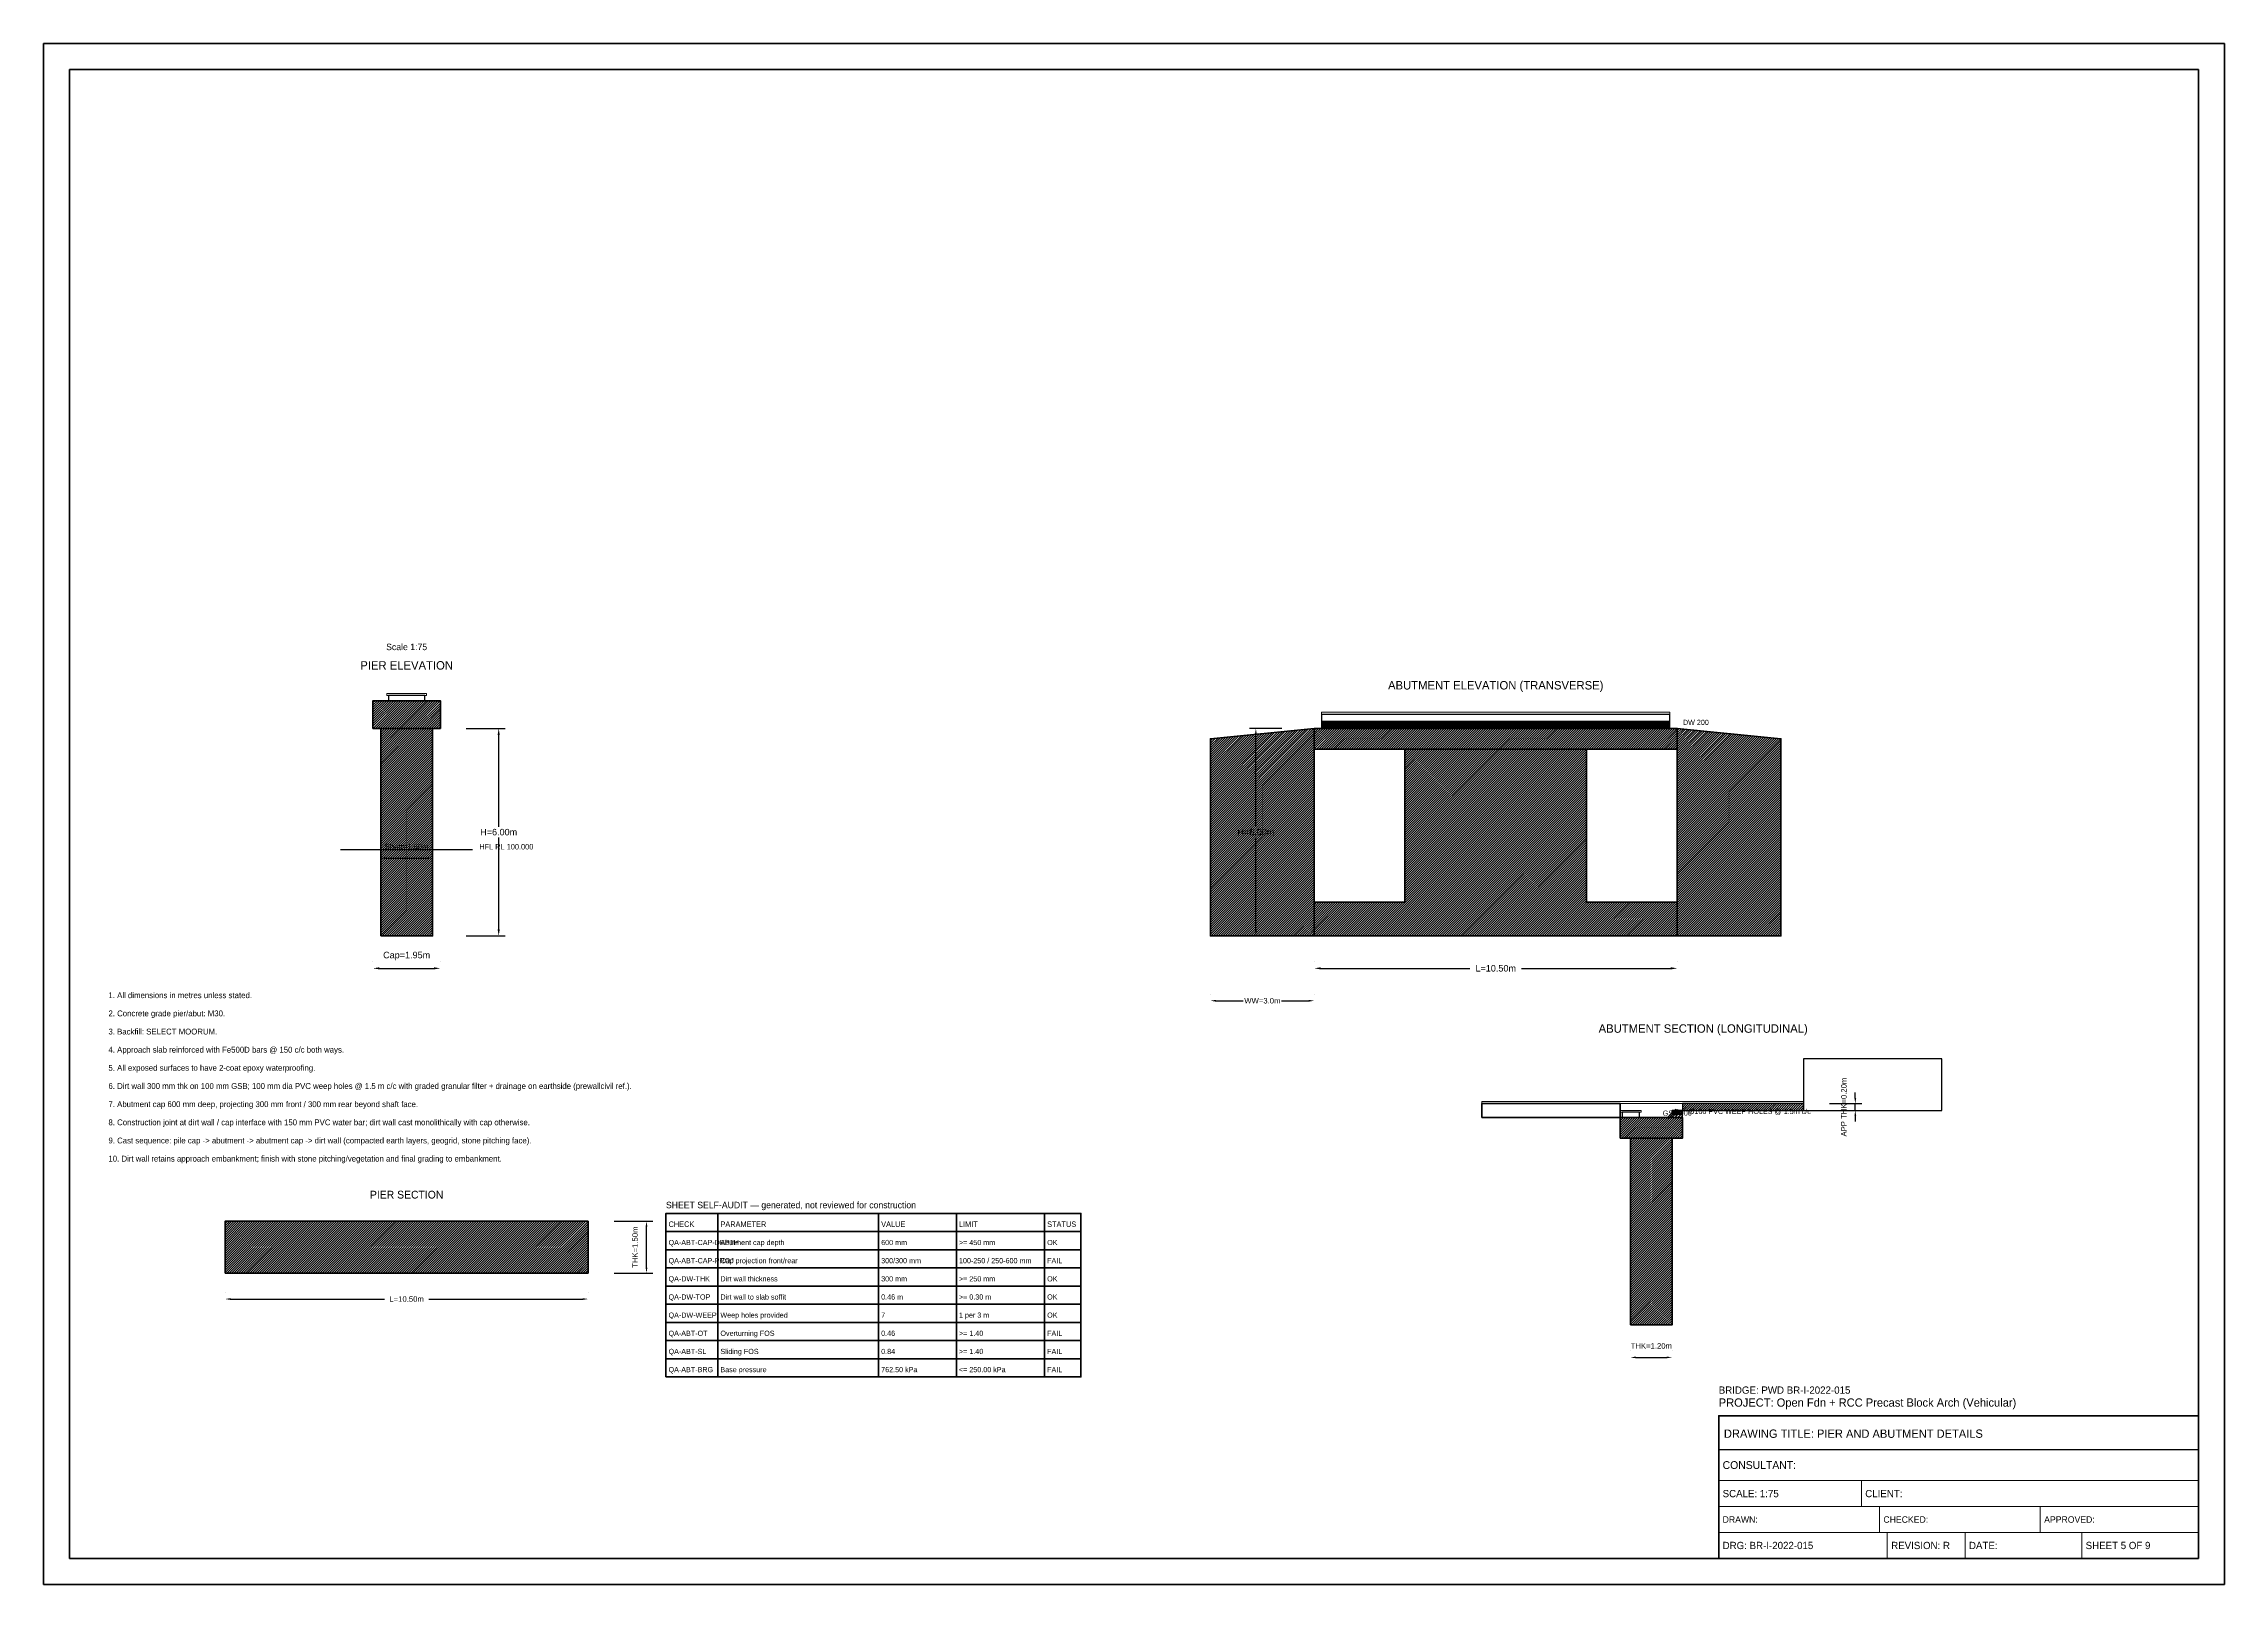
# Model space of a CAD drawing. Header units: metres. Extents: x 0 to 841, y 0 to 594.
import ezdxf
from ezdxf.enums import TextEntityAlignment as Align

# ---------------------------------------------------------------- set-up
doc = ezdxf.new("R2010")
doc.units = ezdxf.units.M
doc.linetypes.add('DASHED', pattern=[0.5, 0.375, -0.125])
for name, color, linetype, lineweight in [('ABUT-PROF', 4, 'Continuous', 50), ('BORDER-INNER', 7, 'Continuous', 35), ('BORDER-OUTER', 7, 'Continuous', 70), ('CIVIL-HFL', 5, 'DASHED', 25), ('CIVIL-ROAD', 7, 'Continuous', 25), ('DIM-LINEAR', 3, 'Continuous', 18), ('STRUC-HATCHING', 8, 'Continuous', 18), ('SUB-ABUT', 3, 'Continuous', 35), ('SUB-BACKFILL', 34, 'Continuous', 18), ('SUB-BEARING', 5, 'Continuous', 25), ('SUB-DIRT-WALL', 3, 'Continuous', 35), ('SUB-PIER', 2, 'Continuous', 35), ('SUPER-DECK', 2, 'Continuous', 50), ('SUPER-WEARING', 8, 'Continuous', 25), ('TEXT-HEADER', 7, 'Continuous', 25), ('TEXT-SPEC', 7, 'Continuous', 13), ('TEXT-TITLE', 7, 'Continuous', 25), ('TITLEBLK-BOX', 7, 'Continuous', 50), ('TITLEBLK-TEXT', 7, 'Continuous', 18)]:
    doc.layers.add(name, color=color, linetype=linetype, lineweight=lineweight)
doc.styles.add('BRIDGE_STD', font='Arial.ttf')
doc.dimstyles.new('pmb100', dxfattribs={"dimtxt": 2.5, "dimasz": 0.9375, "dimexe": 2.5, "dimexo": 2.5, "dimtad": 0, "dimtih": 1, "dimdec": 0, "dimtxsty": 'BRIDGE_STD', "dimcen": 2.5, "dimazin": 3, "dimtfac": 1, "dimtmove": 0, "dimatfit": 3})

msp = doc.modelspace()

# ---------------------------------------------------------------- hatches: boundary and pattern name
at = {"layer": 'STRUC-HATCHING'}
h = msp.add_hatch(dxfattribs=at)
h.set_pattern_fill('ANSI31', scale=0.2)
h.paths.add_polyline_path([(127, 330), (153, 330), (153, 340.67), (127, 340.67)])
h = msp.add_hatch(dxfattribs=at)
h.set_pattern_fill('ANSI31', scale=0.2)
h.paths.add_polyline_path([(130, 250), (150, 250), (150, 330), (130, 330)])
h = msp.add_hatch(dxfattribs=at)
h.set_pattern_fill('ANSI31', scale=0.2)
h.paths.add_polyline_path([(490, 330), (450, 326), (450, 250), (490, 250)])
h = msp.add_hatch(dxfattribs=at)
h.set_pattern_fill('ANSI31', scale=0.2)
h.paths.add_polyline_path([(490, 322), (630, 322), (630, 330), (490, 330)])
h = msp.add_hatch(dxfattribs=at)
h.set_pattern_fill('ANSI31', scale=0.1333333)
h.paths.add_polyline_path([(492.8, 330), (627.2, 330), (627.2, 332.67), (492.8, 332.67)])
h = msp.add_hatch(dxfattribs=at)
h.set_pattern_fill('ANSI31', scale=0.2)
h.paths.add_polyline_path([(630, 330), (670, 326), (670, 250), (630, 250)])
h = msp.add_hatch(dxfattribs=at)
h.set_pattern_fill('ANSI31', scale=0.2)
h.paths.add_polyline_path([(525, 322), (595, 322), (595, 262.96), (630, 262.96), (630, 250), (490, 250), (490, 262.96), (525, 262.96)])
h = msp.add_hatch(dxfattribs=at)
h.set_pattern_fill('ANSI31', scale=0.2)
h.paths.add_polyline_path([(632, 182.67), (678.67, 182.67), (678.67, 185.33), (632, 185.33)])
h = msp.add_hatch(dxfattribs=at)
h.set_pattern_fill('ANSI31', scale=0.2)
h.paths.add_polyline_path([(608, 172), (632, 172), (632, 180), (608, 180)])
h = msp.add_hatch(dxfattribs=at)
h.set_pattern_fill('ANSI31', scale=0.1333333)
h.paths.add_polyline_path([(628, 181.33), (632, 181.33), (632, 182.67), (628, 182.67)])
h = msp.add_hatch(dxfattribs=at)
h.set_pattern_fill('ANSI31', scale=0.266667)
h.paths.add_polyline_path([(628, 180), (632, 180), (632, 181.33), (628, 181.33)])
h = msp.add_hatch(dxfattribs=at)
h.set_pattern_fill('ANSI31', scale=0.2)
h.paths.add_polyline_path([(612, 100), (628, 100), (628, 172), (612, 172)])
h = msp.add_hatch(dxfattribs=at)
h.set_pattern_fill('ANSI31', scale=0.2)
h.paths.add_polyline_path([(70, 120), (210, 120), (210, 140), (70, 140)])

# ---------------------------------------------------------------- linework, layer by layer
at = {"layer": 'ABUT-PROF', "color": 4, "linetype": 'DASHED'}
msp.add_line((490, 330), (630, 330), dxfattribs=at)
at = {"layer": 'ABUT-PROF', "lineweight": 30}
msp.add_lwpolyline([(492.8, 330), (627.2, 330), (627.2, 332.67), (492.8, 332.67), (492.8, 330)], dxfattribs=at)
at = {"layer": 'ABUT-PROF', "lineweight": 40}
msp.add_lwpolyline([(628, 181.33), (632, 181.33), (632, 182.67), (628, 182.67), (628, 181.33)], dxfattribs=at)
at = {"layer": 'ABUT-PROF', "color": 4}
for centre in [(560, 331.78), (560, 330.89), (630, 182.22), (630, 181.78)]:
    msp.add_circle(centre, 0.667, dxfattribs=at)
at = {"layer": 'BORDER-INNER'}
msp.add_lwpolyline([(10, 10), (831, 10), (831, 584), (10, 584), (10, 10)], dxfattribs=at)
at = {"layer": 'BORDER-OUTER'}
msp.add_lwpolyline([(0, 0), (841, 0), (841, 594), (0, 594), (0, 0)], dxfattribs=at)
at = {"layer": 'CIVIL-HFL', "color": 5}
msp.add_line((114.5, 283.33), (165.5, 283.33), dxfattribs=at)
at = {"layer": 'CIVIL-ROAD', "lineweight": 25}
for points in [[(492.8, 332.67), (627.2, 332.67), (627.2, 335.33), (492.8, 335.33), (492.8, 332.67)], [(632, 182.67), (678.67, 182.67), (678.67, 185.33), (632, 185.33), (632, 182.67)]]:
    msp.add_lwpolyline(points, dxfattribs=at)
at = {"layer": 'SUB-ABUT', "lineweight": 35}
for points in [[(490, 330), (450, 326), (450, 250), (490, 250), (490, 330)], [(630, 330), (670, 326), (670, 250), (630, 250), (630, 330)]]:
    msp.add_lwpolyline(points, dxfattribs=at)
at = {"layer": 'SUB-ABUT', "lineweight": 50}
for points in [[(490, 322), (630, 322), (630, 330), (490, 330), (490, 322)], [(525, 322), (595, 322), (595, 262.96), (630, 262.96), (630, 250), (490, 250), (490, 262.96), (525, 262.96), (525, 322)], [(608, 172), (632, 172), (632, 180), (608, 180), (608, 172)], [(612, 100), (628, 100), (628, 172), (612, 172), (612, 100)]]:
    msp.add_lwpolyline(points, dxfattribs=at)
at = {"layer": 'SUB-ABUT', "lineweight": 25}
msp.add_lwpolyline([(678.67, 182.67), (732, 182.67), (732, 202.67), (678.67, 202.67), (678.67, 182.67)], dxfattribs=at)
at = {"layer": 'SUB-BACKFILL', "lineweight": 20}
msp.add_lwpolyline([(628, 180), (632, 180), (632, 181.33), (628, 181.33), (628, 180)], dxfattribs=at)
at = {"layer": 'SUB-BEARING', "lineweight": 15}
for points in [[(132.33, 342.67), (147.67, 342.67), (147.67, 343.47), (132.33, 343.47), (132.33, 342.67)], [(608.13, 182), (616.13, 182), (616.13, 182.67), (608.13, 182.67), (608.13, 182)]]:
    msp.add_lwpolyline(points, dxfattribs=at)
at = {"layer": 'SUB-BEARING', "lineweight": 25}
for points in [[(507, 330), (515, 330), (515, 332), (507, 332), (507, 330)], [(556, 330), (564, 330), (564, 332), (556, 332), (556, 330)], [(605, 330), (613, 330), (613, 332), (605, 332), (605, 330)], [(608.8, 180), (615.47, 180), (615.47, 182), (608.8, 182), (608.8, 180)]]:
    msp.add_lwpolyline(points, dxfattribs=at)
at = {"layer": 'SUB-DIRT-WALL', "lineweight": 18}
for p, q in [((626.5, 180.23), (629.5, 183.23)), ((626.5, 179.43), (629.5, 182.43))]:
    msp.add_line(p, q, dxfattribs=at)
at = {"layer": 'SUB-DIRT-WALL', "lineweight": 35}
msp.add_line((628, 180), (632, 180), dxfattribs=at)
at = {"layer": 'SUB-PIER', "lineweight": 50}
for points in [[(127, 330), (153, 330), (153, 340.67), (127, 340.67), (127, 330)], [(130, 250), (150, 250), (150, 330), (130, 330), (130, 250)]]:
    msp.add_lwpolyline(points, dxfattribs=at)
at = {"layer": 'SUB-PIER', "lineweight": 30}
msp.add_lwpolyline([(133, 340.67), (147, 340.67), (147, 342.67), (133, 342.67), (133, 340.67)], dxfattribs=at)
at = {"layer": 'SUB-PIER', "lineweight": 40}
msp.add_lwpolyline([(70, 120), (210, 120), (210, 140), (70, 140), (70, 120)], dxfattribs=at)
at = {"layer": 'SUPER-DECK', "lineweight": 40}
msp.add_lwpolyline([(554.67, 180), (608, 180), (608, 185.33), (554.67, 185.33), (554.67, 180)], dxfattribs=at)
at = {"layer": 'SUPER-WEARING', "lineweight": 20}
for points in [[(492.8, 335.33), (627.2, 335.33), (627.2, 336.2), (492.8, 336.2), (492.8, 335.33)], [(554.67, 185.33), (678.67, 185.33), (678.67, 186.2), (554.67, 186.2), (554.67, 185.33)]]:
    msp.add_lwpolyline(points, dxfattribs=at)
at = {"layer": 'TITLEBLK-BOX'}
for points in [[(240, 136), (260, 136), (260, 143), (240, 143), (240, 136)], [(260, 136), (322, 136), (322, 143), (260, 143), (260, 136)], [(322, 136), (352, 136), (352, 143), (322, 143), (322, 136)], [(352, 136), (386, 136), (386, 143), (352, 143), (352, 136)], [(386, 136), (400, 136), (400, 143), (386, 143), (386, 136)], [(240, 129), (260, 129), (260, 136), (240, 136), (240, 129)], [(260, 129), (322, 129), (322, 136), (260, 136), (260, 129)], [(322, 129), (352, 129), (352, 136), (322, 136), (322, 129)], [(352, 129), (386, 129), (386, 136), (352, 136), (352, 129)], [(386, 129), (400, 129), (400, 136), (386, 136), (386, 129)], [(240, 122), (260, 122), (260, 129), (240, 129), (240, 122)], [(260, 122), (322, 122), (322, 129), (260, 129), (260, 122)], [(322, 122), (352, 122), (352, 129), (322, 129), (322, 122)], [(352, 122), (386, 122), (386, 129), (352, 129), (352, 122)], [(386, 122), (400, 122), (400, 129), (386, 129), (386, 122)], [(240, 115), (260, 115), (260, 122), (240, 122), (240, 115)], [(260, 115), (322, 115), (322, 122), (260, 122), (260, 115)], [(322, 115), (352, 115), (352, 122), (322, 122), (322, 115)], [(352, 115), (386, 115), (386, 122), (352, 122), (352, 115)], [(386, 115), (400, 115), (400, 122), (386, 122), (386, 115)], [(240, 108), (260, 108), (260, 115), (240, 115), (240, 108)], [(260, 108), (322, 108), (322, 115), (260, 115), (260, 108)], [(322, 108), (352, 108), (352, 115), (322, 115), (322, 108)], [(352, 108), (386, 108), (386, 115), (352, 115), (352, 108)], [(386, 108), (400, 108), (400, 115), (386, 115), (386, 108)], [(240, 101), (260, 101), (260, 108), (240, 108), (240, 101)], [(240, 94), (260, 94), (260, 101), (240, 101), (240, 94)], [(260, 101), (322, 101), (322, 108), (260, 108), (260, 101)], [(260, 94), (322, 94), (322, 101), (260, 101), (260, 94)], [(322, 101), (352, 101), (352, 108), (322, 108), (322, 101)], [(322, 94), (352, 94), (352, 101), (322, 101), (322, 94)], [(352, 101), (386, 101), (386, 108), (352, 108), (352, 101)], [(352, 94), (386, 94), (386, 101), (352, 101), (352, 94)], [(386, 101), (400, 101), (400, 108), (386, 108), (386, 101)], [(386, 94), (400, 94), (400, 101), (386, 101), (386, 94)], [(240, 87), (260, 87), (260, 94), (240, 94), (240, 87)], [(260, 87), (322, 87), (322, 94), (260, 94), (260, 87)], [(322, 87), (352, 87), (352, 94), (322, 94), (322, 87)], [(352, 87), (386, 87), (386, 94), (352, 94), (352, 87)], [(386, 87), (400, 87), (400, 94), (386, 94), (386, 87)], [(240, 80), (260, 80), (260, 87), (240, 87), (240, 80)], [(260, 80), (322, 80), (322, 87), (260, 87), (260, 80)], [(322, 80), (352, 80), (352, 87), (322, 87), (322, 80)], [(352, 80), (386, 80), (386, 87), (352, 87), (352, 80)], [(386, 80), (400, 80), (400, 87), (386, 87), (386, 80)]]:
    msp.add_lwpolyline(points, dxfattribs=at)
at = {"layer": 'TITLEBLK-BOX', "lineweight": 50}
msp.add_lwpolyline([(646, 10), (831, 10), (831, 65), (646, 65), (646, 10)], dxfattribs=at)
at = {"layer": 'TITLEBLK-BOX', "lineweight": 30}
msp.add_lwpolyline([(646, 52), (831, 52), (831, 65), (646, 65), (646, 52)], dxfattribs=at)
at = {"layer": 'TITLEBLK-BOX', "lineweight": 18}
for points in [[(646, 40), (831, 40), (831, 52), (646, 52), (646, 40)], [(646, 30), (701, 30), (701, 40), (646, 40), (646, 30)], [(701, 30), (831, 30), (831, 40), (701, 40), (701, 30)], [(646, 20), (708, 20), (708, 30), (646, 30), (646, 20)], [(708, 20), (770, 20), (770, 30), (708, 30), (708, 20)], [(770, 20), (831, 20), (831, 30), (770, 30), (770, 20)], [(646, 10), (711, 10), (711, 20), (646, 20), (646, 10)], [(711, 10), (741, 10), (741, 20), (711, 20), (711, 10)], [(741, 10), (786, 10), (786, 20), (741, 20), (741, 10)], [(786, 10), (831, 10), (831, 20), (786, 20), (786, 10)]]:
    msp.add_lwpolyline(points, dxfattribs=at)

# ---------------------------------------------------------------- texts
at = {"layer": 'CIVIL-HFL', "color": 5}
msp.add_text('HFL RL 100.000', height=2.125, dxfattribs=at).set_placement((168, 283.33))
at = {"layer": 'TEXT-HEADER'}
for s, height, p in [('PIER ELEVATION', 3.25, (140, 352.67)), ('ABUTMENT ELEVATION (TRANSVERSE)', 3.25, (560, 345)), ('ABUTMENT SECTION (LONGITUDINAL)', 3.25, (640, 212.67)), ('PIER SECTION', 3, (140, 148.75))]:
    msp.add_text(s, height=height, dxfattribs=at).set_placement(p, align=Align.CENTER)
for s, height, p in [('SHEET SELF-AUDIT — generated, not reviewed for construction', 2.5, (240, 145)), ('CHECK', 2.125, (241, 137.8)), ('PARAMETER', 2.125, (261, 137.8)), ('VALUE', 2.125, (323, 137.8)), ('LIMIT', 2.125, (353, 137.8)), ('STATUS', 2.125, (387, 137.8))]:
    msp.add_text(s, height=height, dxfattribs=at).set_placement(p)
at = {"layer": 'TEXT-SPEC'}
for s, height, p in [('Scale 1:75', 2.5, (140, 360.17)), ('GSB 100', 2, (630, 180.67))]:
    msp.add_text(s, height=height, dxfattribs=at).set_placement(p, align=Align.CENTER)
at = {"layer": 'TEXT-SPEC', "color": 4}
for s, p in [('DW 200', (632.2, 331.33)), ('Ø100 PVC WEEP HOLES @ 1.5m c/c', (634.5, 181.33))]:
    msp.add_text(s, height=2, dxfattribs=at).set_placement(p)
at = {"layer": 'TEXT-SPEC'}
for s, p in [('1. All dimensions in metres unless stated.', (25, 226)), ('2. Concrete grade pier/abut: M30.', (25, 219)), ('3. Backfill: SELECT MOORUM.', (25, 212)), ('4. Approach slab reinforced with Fe500D bars @ 150 c/c both ways.', (25, 205)), ('5. All exposed surfaces to have 2-coat epoxy waterproofing.', (25, 198)), ('6. Dirt wall 300 mm thk on 100 mm GSB; 100 mm dia PVC weep holes @ 1.5 m c/c with graded granular filter + drainage on earthside (prewallcivil ref.).', (25, 191)), ('7. Abutment cap 600 mm deep, projecting 300 mm front / 300 mm rear beyond shaft face.', (25, 184)), ('8. Construction joint at dirt wall / cap interface with 150 mm PVC water bar; dirt wall cast monolithically with cap otherwise.', (25, 177)), ('9. Cast sequence: pile cap -> abutment -> abutment cap -> dirt wall (compacted earth layers, geogrid, stone pitching face).', (25, 170)), ('10. Dirt wall retains approach embankment; finish with stone pitching/vegetation and final grading to embankment.', (25, 163))]:
    msp.add_text(s, height=2.25, dxfattribs=at).set_placement(p)
at = {"layer": 'TEXT-SPEC', "color": 3}
for s, p in [('QA-ABT-CAP-DEPTH', (241, 130.8)), ('Abutment cap depth', (261, 130.8)), ('600 mm', (323, 130.8)), ('>= 450 mm', (353, 130.8)), ('OK', (387, 130.8)), ('QA-DW-THK', (241, 116.8)), ('Dirt wall thickness', (261, 116.8)), ('300 mm', (323, 116.8)), ('>= 250 mm', (353, 116.8)), ('OK', (387, 116.8)), ('QA-DW-TOP', (241, 109.8)), ('Dirt wall to slab soffit', (261, 109.8)), ('0.46 m', (323, 109.8)), ('>= 0.30 m', (353, 109.8)), ('OK', (387, 109.8)), ('QA-DW-WEEP', (241, 102.8)), ('Weep holes provided', (261, 102.8)), ('7', (323, 102.8)), ('1 per 3 m', (353, 102.8)), ('OK', (387, 102.8))]:
    msp.add_text(s, height=2, dxfattribs=at).set_placement(p)
at = {"layer": 'TEXT-SPEC', "color": 1}
for s, p in [('QA-ABT-CAP-PROJ', (241, 123.8)), ('Cap projection front/rear', (261, 123.8)), ('300/300 mm', (323, 123.8)), ('100-250 / 250-600 mm', (353, 123.8)), ('FAIL', (387, 123.8)), ('QA-ABT-OT', (241, 95.8)), ('Overturning FOS', (261, 95.8)), ('0.46', (323, 95.8)), ('>= 1.40', (353, 95.8)), ('FAIL', (387, 95.8)), ('QA-ABT-SL', (241, 88.8)), ('Sliding FOS', (261, 88.8)), ('0.84', (323, 88.8)), ('>= 1.40', (353, 88.8)), ('FAIL', (387, 88.8)), ('QA-ABT-BRG', (241, 81.8)), ('Base pressure', (261, 81.8)), ('762.50 kPa', (323, 81.8)), ('<= 250.00 kPa', (353, 81.8)), ('FAIL', (387, 81.8))]:
    msp.add_text(s, height=2, dxfattribs=at).set_placement(p)
at = {"layer": 'TEXT-TITLE'}
for s, p in [('PROJECT: Open Fdn + RCC Precast Block Arch (Vehicular)', (646, 68.5)), ('DRAWING TITLE: PIER AND ABUTMENT DETAILS', (648, 56.5))]:
    msp.add_text(s, height=3.2, dxfattribs=at).set_placement(p)
at = {"layer": 'TITLEBLK-TEXT'}
for s, height, p in [('BRIDGE: PWD BR-I-2022-015', 2.8, (646, 73.5)), ('CONSULTANT: ', 3, (647.5, 44.5)), ('SCALE: 1:75', 2.8, (647.5, 33.6)), ('CLIENT: ', 2.8, (702.5, 33.6)), ('DRAWN: ', 2.5, (647.5, 23.75)), ('CHECKED: ', 2.5, (709.5, 23.75)), ('APPROVED: ', 2.5, (771.5, 23.75)), ('DRG: BR-I-2022-015', 2.8, (647.5, 13.6)), ('REVISION: R', 2.8, (712.5, 13.6)), ('DATE: ', 2.8, (742.5, 13.6)), ('SHEET 5 OF 9', 2.8, (787.5, 13.6))]:
    msp.add_text(s, height=height, dxfattribs=at).set_placement(p)

# ---------------------------------------------------------------- dimensions: what is measured, and where the dimension line sits
at = {"layer": 'DIM-LINEAR'}
for base, p1, p2, text, override in [((175.5, 250), (160.5, 250), (160.5, 330), 'H=6.00m', {"dimtxt": 2.5, "dimasz": 2.5, "dimgap": 1, "dimclrt": 3}), ((467.5, 250), (480, 250), (480, 330), 'H=6.00m', {"dimtxt": 2.5, "dimasz": 2.5, "dimgap": 1, "dimclrt": 3}), ((698.67, 182.67), (686.17, 182.67), (686.17, 185.33), 'APP THK=0.20m', {"dimtxt": 2.125, "dimasz": 2.125, "dimgap": 0.85, "dimclrt": 3}), ((232.5, 120), (217.5, 120), (217.5, 140), 'THK=1.50m', {"dimtxt": 2.125, "dimasz": 2.125, "dimgap": 0.85, "dimclrt": 3})]:
    msp.add_linear_dim(base=base, p1=p1, p2=p2, angle=90, text=text, dimstyle='pmb100', override=override, dxfattribs=at).render()
for base, p1, p2, text, override in [((130, 280), (130, 290), (150, 290), 'Shaft=1.50m', {"dimtxt": 2.125, "dimasz": 2.125, "dimgap": 0.85, "dimclrt": 3}), ((127, 237.5), (127, 237.5), (153, 237.5), 'Cap=1.95m', {"dimtxt": 2.5, "dimasz": 2.5, "dimgap": 1, "dimclrt": 3}), ((490, 237.5), (490, 237.5), (630, 237.5), 'L=10.50m', {"dimtxt": 2.5, "dimasz": 2.5, "dimgap": 1, "dimclrt": 3}), ((450, 225), (450, 225), (490, 225), 'WW=3.0m', {"dimtxt": 2.125, "dimasz": 2.125, "dimgap": 0.85, "dimclrt": 3}), ((70, 110), (70, 110), (210, 110), 'L=10.50m', {"dimtxt": 2.125, "dimasz": 2.125, "dimgap": 0.85, "dimclrt": 3}), ((612, 87.5), (612, 87.5), (628, 87.5), 'THK=1.20m', {"dimtxt": 2.125, "dimasz": 2.125, "dimgap": 0.85, "dimclrt": 3})]:
    msp.add_linear_dim(base=base, p1=p1, p2=p2, text=text, dimstyle='pmb100', override=override, dxfattribs=at).render()

doc.saveas('drawing.dxf')
